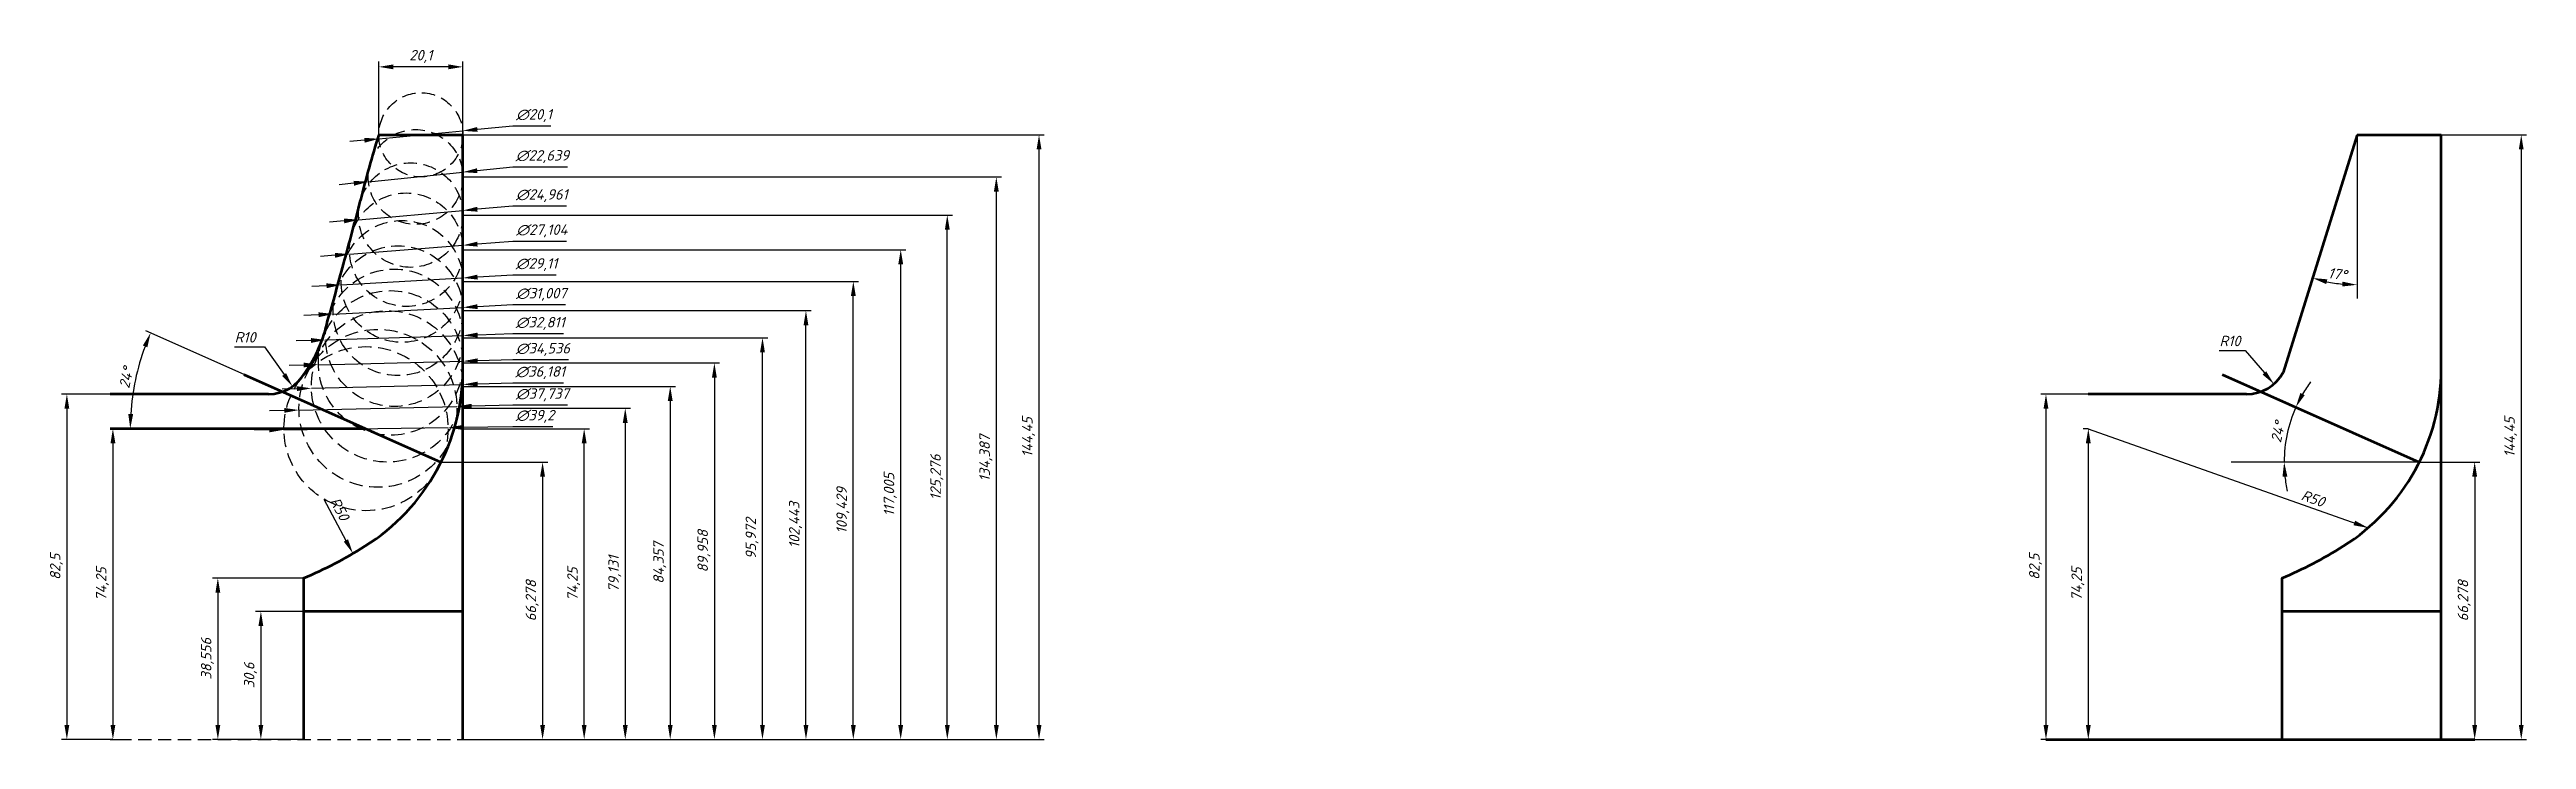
# Model space of a CAD drawing. Header units: millimetres. Extents: x 36 to 1609, y 71 to 252.
# Drawn here: x 1018 to 1609, y 81 to 245 of the extents above; entities that cross this region are included whole.
import ezdxf

# ---------------------------------------------------------------- set-up
doc = ezdxf.new("R2010")
doc.units = ezdxf.units.MM
doc.linetypes.add('невидимая2', pattern=[4.7625, 3.175, -1.5875])
doc.layers.get('0').update_dxf_attribs({"lineweight": 53})
doc.layers.add('АТРИБУТЫ', color=6, linetype='Continuous')
for name, color, linetype, lineweight in [('кр', 10, 'Continuous', 53), ('пунктир', 7, 'невидимая2', 25), ('размеры', 7, 'Continuous', 25)]:
    doc.layers.add(name, color=color, linetype=linetype, lineweight=lineweight)
doc.styles.add('Размер', font='isocpeur.ttf', dxfattribs={"oblique": 15})
doc.dimstyles.new('Две стрелки', dxfattribs={"dimtxt": 2.5, "dimasz": 3.5, "dimexe": 1.25, "dimexo": 0, "dimgap": 1, "dimtad": 1, "dimdec": 3, "dimtxsty": 'Размер', "dimcen": 2.5, "dimadec": 0, "dimazin": 0, "dimtfac": 1, "dimtdec": 3, "dimtmove": 0, "dimatfit": 3, "dimfxl": 1, "dimarcsym": 0})
doc.dimstyles.new('Две стрелки$3', dxfattribs={"dimtxt": 2.5, "dimasz": 3.5, "dimexe": 1.25, "dimexo": 0, "dimgap": 1, "dimtad": 1, "dimtoh": 1, "dimdec": 3, "dimtxsty": 'Размер', "dimcen": 2.5, "dimadec": 0, "dimazin": 0, "dimtfac": 1, "dimtdec": 3, "dimtmove": 0, "dimatfit": 3, "dimfxl": 1, "dimarcsym": 0})
doc.dimstyles.new('Две стрелки$4', dxfattribs={"dimtxt": 2.5, "dimasz": 3.5, "dimexe": 1.25, "dimexo": 0, "dimgap": 1, "dimtad": 1, "dimtoh": 1, "dimdec": 3, "dimtxsty": 'Размер', "dimcen": 2.5, "dimadec": 0, "dimazin": 0, "dimtfac": 1, "dimtdec": 3, "dimtmove": 0, "dimatfit": 3, "dimfxl": 1, "dimarcsym": 0})

msp = doc.modelspace()

# ---------------------------------------------------------------- texts
at = {"layer": 'размеры', "insert": (1558.4727, 138.2024), "char_height": 2.5, "attachment_point": 5, "rotation": 340.631607, "style": 'Размер'}
msp.add_mtext('R50', dxfattribs=at)

# ---------------------------------------------------------------- blocks, each defined once
blk = doc.blocks.new('*D13')
at = {"layer": 'Defpoints', "color": 0, "transparency": 16777216}
for p in [(1568.98, 225.08), (1568.98, 225.08), (1561.85, 189.98), (1568.98, 185.97), (1551.37, 168.28)]:
    blk.add_point(p, dxfattribs=at)
at = {"layer": 'размеры', "color": 0, "lineweight": -2, "transparency": 16777216}
blk.add_arc((1568.98, 225.08), 35.82, 258.36757, 264.40007, dxfattribs=at)
at = {"layer": 'размеры', "color": 0, "transparency": 16777216}
for points in [[(1561.61, 189.43), (1561.9, 190.56), (1558.37, 190.87)], [(1565.52, 190.01), (1565.46, 188.85), (1568.98, 189.26)]]:
    blk.add_solid(points, dxfattribs=at)
at = {"layer": 'размеры', "color": 0, "transparency": 16777216, "insert": (1564.3, 191.84), "char_height": 2.5, "attachment_point": 5, "rotation": 351.97449, "style": 'Размер'}
blk.add_mtext('17°', dxfattribs=at)
blk = doc.blocks.new('*D15')
at = {"layer": 'Defpoints', "color": 0, "transparency": 16777216}
for p in [(1111.38, 146.91), (1116.63, 80.63), (1135.65, 80.63)]:
    blk.add_point(p, dxfattribs=at)
at = {"layer": 'размеры', "color": 0, "lineweight": -2, "transparency": 16777216}
for p, q in [((1111.38, 146.91), (1136.9, 146.91)), ((1135.65, 143.41), (1135.65, 84.13)), ((1116.63, 80.63), (1136.9, 80.63))]:
    blk.add_line(p, q, dxfattribs=at)
at = {"layer": 'размеры', "color": 0, "transparency": 16777216}
for points in [[(1135.06, 143.41), (1136.23, 143.41), (1135.65, 146.91)], [(1135.06, 84.13), (1136.23, 84.13), (1135.65, 80.63)]]:
    blk.add_solid(points, dxfattribs=at)
at = {"layer": 'размеры', "color": 0, "transparency": 16777216, "insert": (1133.15, 113.77), "char_height": 2.5, "attachment_point": 5, "rotation": 90, "style": 'Размер'}
blk.add_mtext('66,278', dxfattribs=at)
blk = doc.blocks.new('*D16')
at = {"layer": 'Defpoints', "color": 0, "transparency": 16777216}
for p in [(1073.87, 154.63), (1113.07, 155.13)]:
    blk.add_point(p, dxfattribs=at)
at = {"layer": 'размеры', "color": 0, "lineweight": -2, "transparency": 16777216}
for p, q in [((1070.37, 154.59), (1066.87, 154.54)), ((1073.87, 154.63), (1113.07, 155.13)), ((1128.58, 155.33), (1116.57, 155.18)), ((1138.12, 155.33), (1128.58, 155.33))]:
    blk.add_line(p, q, dxfattribs=at)
at = {"layer": 'размеры', "color": 0, "transparency": 16777216}
for points in [[(1070.37, 155.17), (1070.38, 154), (1073.87, 154.63)], [(1116.56, 155.76), (1116.58, 154.6), (1113.07, 155.13)]]:
    blk.add_solid(points, dxfattribs=at)
at = {"layer": 'размеры', "color": 0, "transparency": 16777216, "insert": (1133.85, 157.83), "char_height": 2.5, "attachment_point": 5, "style": 'Размер'}
blk.add_mtext('∅39,2', dxfattribs=at)
blk = doc.blocks.new('*D17')
at = {"layer": 'Defpoints', "color": 0, "transparency": 16777216}
for p in [(1115.18, 160.17), (1077.46, 159.33)]:
    blk.add_point(p, dxfattribs=at)
at = {"layer": 'размеры', "color": 0, "lineweight": -2, "transparency": 16777216}
for p, q in [((1077.46, 159.33), (1115.18, 160.17)), ((1128.58, 160.47), (1118.68, 160.25)), ((1141.62, 160.47), (1128.58, 160.47)), ((1073.96, 159.25), (1070.46, 159.17))]:
    blk.add_line(p, q, dxfattribs=at)
at = {"layer": 'размеры', "color": 0, "transparency": 16777216}
for points in [[(1073.94, 159.84), (1073.97, 158.67), (1077.46, 159.33)], [(1118.67, 160.83), (1118.7, 159.66), (1115.18, 160.17)]]:
    blk.add_solid(points, dxfattribs=at)
at = {"layer": 'размеры', "color": 0, "transparency": 16777216, "insert": (1135.6, 162.97), "char_height": 2.5, "attachment_point": 5, "style": 'Размер'}
blk.add_mtext('∅37,737', dxfattribs=at)
blk = doc.blocks.new('*D18')
at = {"layer": 'Defpoints', "color": 0, "transparency": 16777216}
for p in [(1080.45, 164.53), (1116.62, 165.45)]:
    blk.add_point(p, dxfattribs=at)
at = {"layer": 'размеры', "color": 0, "lineweight": -2, "transparency": 16777216}
for p, q in [((1128.58, 165.76), (1120.12, 165.54)), ((1140.62, 165.76), (1128.58, 165.76)), ((1076.96, 164.44), (1073.46, 164.35)), ((1080.45, 164.53), (1116.62, 165.45))]:
    blk.add_line(p, q, dxfattribs=at)
at = {"layer": 'размеры', "color": 0, "transparency": 16777216}
for points in [[(1120.11, 166.12), (1120.14, 164.96), (1116.62, 165.45)], [(1076.94, 165.02), (1076.97, 163.86), (1080.45, 164.53)]]:
    blk.add_solid(points, dxfattribs=at)
at = {"layer": 'размеры', "color": 0, "transparency": 16777216, "insert": (1135.1, 168.26), "char_height": 2.5, "attachment_point": 5, "style": 'Размер'}
blk.add_mtext('∅36,181', dxfattribs=at)
blk = doc.blocks.new('*D19')
at = {"layer": 'Defpoints', "color": 0, "transparency": 16777216}
for p in [(1082.1, 170.17), (1116.62, 171.01)]:
    blk.add_point(p, dxfattribs=at)
at = {"layer": 'размеры', "color": 0, "lineweight": -2, "transparency": 16777216}
for p, q in [((1078.6, 170.09), (1075.1, 170)), ((1082.1, 170.17), (1116.62, 171.01)), ((1128.58, 171.3), (1120.12, 171.1)), ((1141.87, 171.3), (1128.58, 171.3))]:
    blk.add_line(p, q, dxfattribs=at)
at = {"layer": 'размеры', "color": 0, "transparency": 16777216}
for points in [[(1120.11, 171.68), (1120.14, 170.51), (1116.62, 171.01)], [(1078.59, 170.67), (1078.61, 169.5), (1082.1, 170.17)]]:
    blk.add_solid(points, dxfattribs=at)
at = {"layer": 'размеры', "color": 0, "transparency": 16777216, "insert": (1135.72, 173.8), "char_height": 2.5, "attachment_point": 5, "style": 'Размер'}
blk.add_mtext('∅34,536', dxfattribs=at)
blk = doc.blocks.new('*D20')
at = {"layer": 'Defpoints', "color": 0, "transparency": 16777216}
for p in [(1083.83, 176.07), (1116.62, 177.14)]:
    blk.add_point(p, dxfattribs=at)
at = {"layer": 'размеры', "color": 0, "lineweight": -2, "transparency": 16777216}
for p, q in [((1128.58, 177.52), (1120.12, 177.25)), ((1140.62, 177.52), (1128.58, 177.52)), ((1080.33, 175.96), (1076.83, 175.85)), ((1083.83, 176.07), (1116.62, 177.14))]:
    blk.add_line(p, q, dxfattribs=at)
at = {"layer": 'размеры', "color": 0, "transparency": 16777216}
for points in [[(1120.1, 177.83), (1120.14, 176.67), (1116.62, 177.14)], [(1080.31, 176.54), (1080.35, 175.38), (1083.83, 176.07)]]:
    blk.add_solid(points, dxfattribs=at)
at = {"layer": 'размеры', "color": 0, "transparency": 16777216, "insert": (1135.1, 180.02), "char_height": 2.5, "attachment_point": 5, "style": 'Размер'}
blk.add_mtext('∅32,811', dxfattribs=at)
blk = doc.blocks.new('*D21')
at = {"layer": 'Defpoints', "color": 0, "transparency": 16777216}
for p in [(1116.61, 183.85), (1085.64, 182.28)]:
    blk.add_point(p, dxfattribs=at)
at = {"layer": 'размеры', "color": 0, "lineweight": -2, "transparency": 16777216}
for p, q in [((1085.64, 182.28), (1116.61, 183.85)), ((1128.58, 184.46), (1120.11, 184.03)), ((1141.12, 184.46), (1128.58, 184.46)), ((1082.15, 182.1), (1078.65, 181.92))]:
    blk.add_line(p, q, dxfattribs=at)
at = {"layer": 'размеры', "color": 0, "transparency": 16777216}
for points in [[(1120.08, 184.62), (1120.13, 183.45), (1116.61, 183.85)], [(1082.12, 182.68), (1082.18, 181.52), (1085.64, 182.28)]]:
    blk.add_solid(points, dxfattribs=at)
at = {"layer": 'размеры', "color": 0, "transparency": 16777216, "insert": (1135.35, 186.96), "char_height": 2.5, "attachment_point": 5, "style": 'Размер'}
blk.add_mtext('∅31,007', dxfattribs=at)
blk = doc.blocks.new('*D22')
at = {"layer": 'Defpoints', "color": 0, "transparency": 16777216}
for p in [(1116.61, 190.89), (1087.54, 189.23)]:
    blk.add_point(p, dxfattribs=at)
at = {"layer": 'размеры', "color": 0, "lineweight": -2, "transparency": 16777216}
for p, q in [((1087.54, 189.23), (1116.61, 190.89)), ((1128.58, 191.58), (1120.1, 191.09)), ((1138.87, 191.58), (1128.58, 191.58)), ((1084.05, 189.03), (1080.56, 188.83))]:
    blk.add_line(p, q, dxfattribs=at)
at = {"layer": 'размеры', "color": 0, "transparency": 16777216}
for points in [[(1084.02, 189.61), (1084.08, 188.45), (1087.54, 189.23)], [(1120.07, 191.68), (1120.13, 190.51), (1116.61, 190.89)]]:
    blk.add_solid(points, dxfattribs=at)
at = {"layer": 'размеры', "color": 0, "transparency": 16777216, "insert": (1134.22, 194.08), "char_height": 2.5, "attachment_point": 5, "style": 'Размер'}
blk.add_mtext('∅29,11', dxfattribs=at)
blk = doc.blocks.new('*D23')
at = {"layer": 'Defpoints', "color": 0, "transparency": 16777216}
for p in [(1089.57, 196.58), (1116.59, 198.7)]:
    blk.add_point(p, dxfattribs=at)
at = {"layer": 'размеры', "color": 0, "lineweight": -2, "transparency": 16777216}
for p, q in [((1086.08, 196.3), (1082.59, 196.03)), ((1089.57, 196.58), (1116.59, 198.7)), ((1128.58, 199.64), (1120.08, 198.97)), ((1141.37, 199.64), (1128.58, 199.64))]:
    blk.add_line(p, q, dxfattribs=at)
at = {"layer": 'размеры', "color": 0, "transparency": 16777216}
for points in [[(1086.03, 196.88), (1086.12, 195.72), (1089.57, 196.58)], [(1120.03, 199.56), (1120.12, 198.39), (1116.59, 198.7)]]:
    blk.add_solid(points, dxfattribs=at)
at = {"layer": 'размеры', "color": 0, "transparency": 16777216, "insert": (1135.47, 202.14), "char_height": 2.5, "attachment_point": 5, "style": 'Размер'}
blk.add_mtext('∅27,104', dxfattribs=at)
blk = doc.blocks.new('*D24')
at = {"layer": 'Defpoints', "color": 0, "transparency": 16777216}
for p in [(1091.72, 204.81), (1116.58, 207)]:
    blk.add_point(p, dxfattribs=at)
at = {"layer": 'размеры', "color": 0, "lineweight": -2, "transparency": 16777216}
for p, q in [((1128.58, 208.06), (1120.07, 207.31)), ((1141.37, 208.06), (1128.58, 208.06)), ((1088.23, 204.51), (1084.74, 204.2)), ((1091.72, 204.81), (1116.58, 207))]:
    blk.add_line(p, q, dxfattribs=at)
at = {"layer": 'размеры', "color": 0, "transparency": 16777216}
for points in [[(1120.02, 207.89), (1120.12, 206.73), (1116.58, 207)], [(1088.18, 205.09), (1088.28, 203.93), (1091.72, 204.81)]]:
    blk.add_solid(points, dxfattribs=at)
at = {"layer": 'размеры', "color": 0, "transparency": 16777216, "insert": (1135.47, 210.56), "char_height": 2.5, "attachment_point": 5, "style": 'Размер'}
blk.add_mtext('∅24,961', dxfattribs=at)
blk = doc.blocks.new('*D25')
at = {"layer": 'Defpoints', "color": 0, "transparency": 16777216}
for p in [(1094.05, 213.87), (1116.57, 216.17)]:
    blk.add_point(p, dxfattribs=at)
at = {"layer": 'размеры', "color": 0, "lineweight": -2, "transparency": 16777216}
for p, q in [((1090.57, 213.52), (1087.09, 213.16)), ((1094.05, 213.87), (1116.57, 216.17)), ((1128.58, 217.39), (1120.05, 216.52)), ((1141.62, 217.39), (1128.58, 217.39))]:
    blk.add_line(p, q, dxfattribs=at)
at = {"layer": 'размеры', "color": 0, "transparency": 16777216}
for points in [[(1090.51, 214.1), (1090.63, 212.93), (1094.05, 213.87)], [(1119.99, 217.1), (1120.11, 215.94), (1116.57, 216.17)]]:
    blk.add_solid(points, dxfattribs=at)
at = {"layer": 'размеры', "color": 0, "transparency": 16777216, "insert": (1135.6, 219.89), "char_height": 2.5, "attachment_point": 5, "style": 'Размер'}
blk.add_mtext('∅22,639', dxfattribs=at)
blk = doc.blocks.new('*D26')
at = {"layer": 'Defpoints', "color": 0, "transparency": 16777216}
for p in [(1116.58, 226.04), (1096.58, 224.13)]:
    blk.add_point(p, dxfattribs=at)
at = {"layer": 'размеры', "color": 0, "lineweight": -2, "transparency": 16777216}
for p, q in [((1096.58, 224.13), (1116.58, 226.04)), ((1128.58, 227.19), (1120.07, 226.37)), ((1137.62, 227.19), (1128.58, 227.19)), ((1093.09, 223.79), (1089.61, 223.46))]:
    blk.add_line(p, q, dxfattribs=at)
at = {"layer": 'размеры', "color": 0, "transparency": 16777216}
for points in [[(1120.01, 226.95), (1120.12, 225.79), (1116.58, 226.04)], [(1093.04, 224.37), (1093.15, 223.21), (1096.58, 224.13)]]:
    blk.add_solid(points, dxfattribs=at)
at = {"layer": 'размеры', "color": 0, "transparency": 16777216, "insert": (1133.6, 229.69), "char_height": 2.5, "attachment_point": 5, "style": 'Размер'}
blk.add_mtext('∅20,1', dxfattribs=at)
blk = doc.blocks.new('*D27')
at = {"layer": 'Defpoints', "color": 0, "transparency": 16777216}
for p in [(1039.35, 170.4), (1064.34, 167.85), (1032.35, 154.88), (1093.47, 154.88), (1111.38, 146.91)]:
    blk.add_point(p, dxfattribs=at)
at = {"layer": 'размеры', "color": 0, "lineweight": -2, "transparency": 16777216}
blk.add_line((1064.34, 167.85), (1040.9, 178.29), dxfattribs=at)
blk.add_arc((1093.47, 154.88), 56.3, 159.56248, 176.43752, dxfattribs=at)
at = {"layer": 'размеры', "color": 0, "transparency": 16777216}
for points in [[(1040.18, 174.76), (1041.26, 174.32), (1042.04, 177.78)], [(1037.86, 158.36), (1036.7, 158.4), (1037.17, 154.88)]]:
    blk.add_solid(points, dxfattribs=at)
at = {"layer": 'размеры', "color": 0, "transparency": 16777216, "insert": (1036.2, 167.06), "char_height": 2.5, "attachment_point": 5, "rotation": 78, "style": 'Размер'}
blk.add_mtext('24°', dxfattribs=at)
blk = doc.blocks.new('*D28')
at = {"layer": 'Defpoints', "color": 0, "transparency": 16777216}
for p in [(1070.17, 173.13), (1075.92, 164.96)]:
    blk.add_point(p, dxfattribs=at)
at = {"layer": 'размеры', "color": 0, "lineweight": -2, "transparency": 16777216}
for p, q in [((1062.03, 174.46), (1069.23, 174.46)), ((1069.23, 174.46), (1073.91, 167.82))]:
    blk.add_line(p, q, dxfattribs=at)
at = {"layer": 'размеры', "color": 0, "transparency": 16777216}
blk.add_solid([(1074.39, 168.15), (1073.43, 167.48), (1075.92, 164.96)], dxfattribs=at)
at = {"layer": 'размеры', "color": 0, "transparency": 16777216, "insert": (1064.62, 176.71), "char_height": 2.5, "attachment_point": 5, "style": 'Размер'}
blk.add_mtext('R10', dxfattribs=at)
blk = doc.blocks.new('*D29')
at = {"layer": 'Defpoints', "color": 0, "transparency": 16777216}
for p in [(1078.55, 111.23), (1068.37, 80.63), (1078.55, 80.63)]:
    blk.add_point(p, dxfattribs=at)
at = {"layer": 'размеры', "color": 0, "lineweight": -2, "transparency": 16777216}
for p, q in [((1078.55, 111.23), (1067.12, 111.23)), ((1068.37, 107.73), (1068.37, 84.13)), ((1078.55, 80.63), (1067.12, 80.63))]:
    blk.add_line(p, q, dxfattribs=at)
at = {"layer": 'размеры', "color": 0, "transparency": 16777216}
for points in [[(1067.79, 107.73), (1068.95, 107.73), (1068.37, 111.23)], [(1067.79, 84.13), (1068.95, 84.13), (1068.37, 80.63)]]:
    blk.add_solid(points, dxfattribs=at)
at = {"layer": 'размеры', "color": 0, "transparency": 16777216, "insert": (1065.87, 95.93), "char_height": 2.5, "attachment_point": 5, "rotation": 90, "style": 'Размер'}
blk.add_mtext('30,6', dxfattribs=at)
blk = doc.blocks.new('*D30')
at = {"layer": 'Defpoints', "color": 0, "transparency": 16777216}
for p in [(1078.55, 119.19), (1058.09, 80.63), (1067.12, 80.63)]:
    blk.add_point(p, dxfattribs=at)
at = {"layer": 'размеры', "color": 0, "lineweight": -2, "transparency": 16777216}
for p, q in [((1078.55, 119.19), (1056.84, 119.19)), ((1058.09, 115.69), (1058.09, 84.13)), ((1067.12, 80.63), (1056.84, 80.63))]:
    blk.add_line(p, q, dxfattribs=at)
at = {"layer": 'размеры', "color": 0, "transparency": 16777216}
for points in [[(1057.51, 115.69), (1058.68, 115.69), (1058.09, 119.19)], [(1057.51, 84.13), (1058.68, 84.13), (1058.09, 80.63)]]:
    blk.add_solid(points, dxfattribs=at)
at = {"layer": 'размеры', "color": 0, "transparency": 16777216, "insert": (1055.59, 99.91), "char_height": 2.5, "attachment_point": 5, "rotation": 90, "style": 'Размер'}
blk.add_mtext('38,556', dxfattribs=at)
blk = doc.blocks.new('*D31')
at = {"layer": 'Defpoints', "color": 0, "transparency": 16777216}
for p in [(1032.35, 154.88), (1032.35, 80.63), (1033.03, 80.63)]:
    blk.add_point(p, dxfattribs=at)
at = {"layer": 'размеры', "color": 0, "lineweight": -2, "transparency": 16777216}
for p, q in [((1032.35, 154.88), (1034.28, 154.88)), ((1033.03, 151.38), (1033.03, 84.13)), ((1032.35, 80.63), (1034.28, 80.63))]:
    blk.add_line(p, q, dxfattribs=at)
at = {"layer": 'размеры', "color": 0, "transparency": 16777216}
for points in [[(1032.45, 151.38), (1033.62, 151.38), (1033.03, 154.88)], [(1032.45, 84.13), (1033.62, 84.13), (1033.03, 80.63)]]:
    blk.add_solid(points, dxfattribs=at)
at = {"layer": 'размеры', "color": 0, "transparency": 16777216, "insert": (1030.53, 117.76), "char_height": 2.5, "attachment_point": 5, "rotation": 90, "style": 'Размер'}
blk.add_mtext('74,25', dxfattribs=at)
blk = doc.blocks.new('*D32')
at = {"layer": 'Defpoints', "color": 0, "transparency": 16777216}
for p in [(1032.35, 163.13), (1022.04, 80.63), (1033.03, 80.63)]:
    blk.add_point(p, dxfattribs=at)
at = {"layer": 'размеры', "color": 0, "lineweight": -2, "transparency": 16777216}
for p, q in [((1032.35, 163.13), (1020.79, 163.13)), ((1022.04, 159.63), (1022.04, 84.13)), ((1033.03, 80.63), (1020.79, 80.63))]:
    blk.add_line(p, q, dxfattribs=at)
at = {"layer": 'размеры', "color": 0, "transparency": 16777216}
for points in [[(1021.45, 159.63), (1022.62, 159.63), (1022.04, 163.13)], [(1021.45, 84.13), (1022.62, 84.13), (1022.04, 80.63)]]:
    blk.add_solid(points, dxfattribs=at)
at = {"layer": 'размеры', "color": 0, "transparency": 16777216, "insert": (1019.54, 121.88), "char_height": 2.5, "attachment_point": 5, "rotation": 90, "style": 'Размер'}
blk.add_mtext('82,5', dxfattribs=at)
blk = doc.blocks.new('*D33')
at = {"layer": 'Defpoints', "color": 0, "transparency": 16777216}
for p in [(1096.53, 241.32), (1096.53, 225.08), (1116.63, 225.08)]:
    blk.add_point(p, dxfattribs=at)
at = {"layer": 'размеры', "color": 0, "lineweight": -2, "transparency": 16777216}
for p, q in [((1096.53, 225.08), (1096.53, 242.57)), ((1116.63, 225.08), (1116.63, 242.57)), ((1113.13, 241.32), (1100.03, 241.32))]:
    blk.add_line(p, q, dxfattribs=at)
at = {"layer": 'размеры', "color": 0, "transparency": 16777216}
for points in [[(1100.03, 241.91), (1100.03, 240.74), (1096.53, 241.32)], [(1113.13, 241.91), (1113.13, 240.74), (1116.63, 241.32)]]:
    blk.add_solid(points, dxfattribs=at)
at = {"layer": 'размеры', "color": 0, "transparency": 16777216, "insert": (1106.58, 243.82), "char_height": 2.5, "attachment_point": 5, "style": 'Размер'}
blk.add_mtext('20,1', dxfattribs=at)
blk = doc.blocks.new('*D34')
at = {"layer": 'Defpoints', "color": 0, "transparency": 16777216}
for p in [(1116.63, 154.88), (1145.58, 154.88), (1136.9, 80.63)]:
    blk.add_point(p, dxfattribs=at)
at = {"layer": 'размеры', "color": 0, "lineweight": -2, "transparency": 16777216}
for p, q in [((1116.63, 154.88), (1146.83, 154.88)), ((1145.58, 84.13), (1145.58, 151.38)), ((1136.9, 80.63), (1146.83, 80.63))]:
    blk.add_line(p, q, dxfattribs=at)
at = {"layer": 'размеры', "color": 0, "transparency": 16777216}
for points in [[(1145, 151.38), (1146.16, 151.38), (1145.58, 154.88)], [(1145, 84.13), (1146.16, 84.13), (1145.58, 80.63)]]:
    blk.add_solid(points, dxfattribs=at)
at = {"layer": 'размеры', "color": 0, "transparency": 16777216, "insert": (1143.08, 117.76), "char_height": 2.5, "attachment_point": 5, "rotation": 90, "style": 'Размер'}
blk.add_mtext('74,25', dxfattribs=at)
blk = doc.blocks.new('*D35')
at = {"layer": 'Defpoints', "color": 0, "transparency": 16777216}
for p in [(1116.63, 159.76), (1146.83, 80.63), (1155.39, 80.63)]:
    blk.add_point(p, dxfattribs=at)
at = {"layer": 'размеры', "color": 0, "lineweight": -2, "transparency": 16777216}
for p, q in [((1116.63, 159.76), (1156.64, 159.76)), ((1155.39, 156.26), (1155.39, 84.13)), ((1146.83, 80.63), (1156.64, 80.63))]:
    blk.add_line(p, q, dxfattribs=at)
at = {"layer": 'размеры', "color": 0, "transparency": 16777216}
for points in [[(1154.81, 156.26), (1155.97, 156.26), (1155.39, 159.76)], [(1154.81, 84.13), (1155.97, 84.13), (1155.39, 80.63)]]:
    blk.add_solid(points, dxfattribs=at)
at = {"layer": 'размеры', "color": 0, "transparency": 16777216, "insert": (1152.89, 120.2), "char_height": 2.5, "attachment_point": 5, "rotation": 90, "style": 'Размер'}
blk.add_mtext('79,131', dxfattribs=at)
blk = doc.blocks.new('*D36')
at = {"layer": 'Defpoints', "color": 0, "transparency": 16777216}
for p in [(1116.63, 164.99), (1156.64, 80.63), (1166.13, 80.63)]:
    blk.add_point(p, dxfattribs=at)
at = {"layer": 'размеры', "color": 0, "lineweight": -2, "transparency": 16777216}
for p, q in [((1116.63, 164.99), (1167.38, 164.99)), ((1166.13, 161.49), (1166.13, 84.13)), ((1156.64, 80.63), (1167.38, 80.63))]:
    blk.add_line(p, q, dxfattribs=at)
at = {"layer": 'размеры', "color": 0, "transparency": 16777216}
for points in [[(1165.55, 161.49), (1166.71, 161.49), (1166.13, 164.99)], [(1165.55, 84.13), (1166.71, 84.13), (1166.13, 80.63)]]:
    blk.add_solid(points, dxfattribs=at)
at = {"layer": 'размеры', "color": 0, "transparency": 16777216, "insert": (1163.63, 122.81), "char_height": 2.5, "attachment_point": 5, "rotation": 90, "style": 'Размер'}
blk.add_mtext('84,357', dxfattribs=at)
blk = doc.blocks.new('*D37')
at = {"layer": 'Defpoints', "color": 0, "transparency": 16777216}
for p in [(1116.63, 170.59), (1167.38, 80.63), (1176.68, 80.63)]:
    blk.add_point(p, dxfattribs=at)
at = {"layer": 'размеры', "color": 0, "lineweight": -2, "transparency": 16777216}
for p, q in [((1116.63, 170.59), (1177.93, 170.59)), ((1176.68, 167.09), (1176.68, 84.13)), ((1167.38, 80.63), (1177.93, 80.63))]:
    blk.add_line(p, q, dxfattribs=at)
at = {"layer": 'размеры', "color": 0, "transparency": 16777216}
for points in [[(1176.1, 167.09), (1177.26, 167.09), (1176.68, 170.59)], [(1176.1, 84.13), (1177.26, 84.13), (1176.68, 80.63)]]:
    blk.add_solid(points, dxfattribs=at)
at = {"layer": 'размеры', "color": 0, "transparency": 16777216, "insert": (1174.18, 125.61), "char_height": 2.5, "attachment_point": 5, "rotation": 90, "style": 'Размер'}
blk.add_mtext('89,958', dxfattribs=at)
blk = doc.blocks.new('*D38')
at = {"layer": 'Defpoints', "color": 0, "transparency": 16777216}
for p in [(1116.63, 176.6), (1188.17, 176.6), (1177.93, 80.63)]:
    blk.add_point(p, dxfattribs=at)
at = {"layer": 'размеры', "color": 0, "lineweight": -2, "transparency": 16777216}
for p, q in [((1116.63, 176.6), (1189.42, 176.6)), ((1188.17, 84.13), (1188.17, 173.1)), ((1177.93, 80.63), (1189.42, 80.63))]:
    blk.add_line(p, q, dxfattribs=at)
at = {"layer": 'размеры', "color": 0, "transparency": 16777216}
for points in [[(1187.58, 173.1), (1188.75, 173.1), (1188.17, 176.6)], [(1187.58, 84.13), (1188.75, 84.13), (1188.17, 80.63)]]:
    blk.add_solid(points, dxfattribs=at)
at = {"layer": 'размеры', "color": 0, "transparency": 16777216, "insert": (1185.67, 128.62), "char_height": 2.5, "attachment_point": 5, "rotation": 90, "style": 'Размер'}
blk.add_mtext('95,972', dxfattribs=at)
blk = doc.blocks.new('*D39')
at = {"layer": 'Defpoints', "color": 0, "transparency": 16777216}
for p in [(1116.63, 183.08), (1198.55, 183.08), (1189.42, 80.63)]:
    blk.add_point(p, dxfattribs=at)
at = {"layer": 'размеры', "color": 0, "lineweight": -2, "transparency": 16777216}
for p, q in [((1116.63, 183.08), (1199.8, 183.08)), ((1198.55, 84.13), (1198.55, 179.58)), ((1189.42, 80.63), (1199.8, 80.63))]:
    blk.add_line(p, q, dxfattribs=at)
at = {"layer": 'размеры', "color": 0, "transparency": 16777216}
for points in [[(1197.97, 179.58), (1199.13, 179.58), (1198.55, 183.08)], [(1197.97, 84.13), (1199.13, 84.13), (1198.55, 80.63)]]:
    blk.add_solid(points, dxfattribs=at)
at = {"layer": 'размеры', "color": 0, "transparency": 16777216, "insert": (1196.05, 131.85), "char_height": 2.5, "attachment_point": 5, "rotation": 90, "style": 'Размер'}
blk.add_mtext('102,443', dxfattribs=at)
blk = doc.blocks.new('*D40')
at = {"layer": 'Defpoints', "color": 0, "transparency": 16777216}
for p in [(1116.63, 190.06), (1209.86, 190.06), (1199.8, 80.63)]:
    blk.add_point(p, dxfattribs=at)
at = {"layer": 'размеры', "color": 0, "lineweight": -2, "transparency": 16777216}
for p, q in [((1116.63, 190.06), (1211.11, 190.06)), ((1209.86, 84.13), (1209.86, 186.56)), ((1199.8, 80.63), (1211.11, 80.63))]:
    blk.add_line(p, q, dxfattribs=at)
at = {"layer": 'размеры', "color": 0, "transparency": 16777216}
for points in [[(1209.28, 186.56), (1210.45, 186.56), (1209.86, 190.06)], [(1209.28, 84.13), (1210.45, 84.13), (1209.86, 80.63)]]:
    blk.add_solid(points, dxfattribs=at)
at = {"layer": 'размеры', "color": 0, "transparency": 16777216, "insert": (1207.36, 135.35), "char_height": 2.5, "attachment_point": 5, "rotation": 90, "style": 'Размер'}
blk.add_mtext('109,429', dxfattribs=at)
blk = doc.blocks.new('*D41')
at = {"layer": 'Defpoints', "color": 0, "transparency": 16777216}
for p in [(1116.63, 197.64), (1221.18, 197.64), (1211.11, 80.63)]:
    blk.add_point(p, dxfattribs=at)
at = {"layer": 'размеры', "color": 0, "lineweight": -2, "transparency": 16777216}
for p, q in [((1116.63, 197.64), (1222.43, 197.64)), ((1221.18, 84.13), (1221.18, 194.14)), ((1211.11, 80.63), (1222.43, 80.63))]:
    blk.add_line(p, q, dxfattribs=at)
at = {"layer": 'размеры', "color": 0, "transparency": 16777216}
for points in [[(1220.59, 194.14), (1221.76, 194.14), (1221.18, 197.64)], [(1220.59, 84.13), (1221.76, 84.13), (1221.18, 80.63)]]:
    blk.add_solid(points, dxfattribs=at)
at = {"layer": 'размеры', "color": 0, "transparency": 16777216, "insert": (1218.68, 139.14), "char_height": 2.5, "attachment_point": 5, "rotation": 90, "style": 'Размер'}
blk.add_mtext('117,005', dxfattribs=at)
blk = doc.blocks.new('*D42')
at = {"layer": 'Defpoints', "color": 0, "transparency": 16777216}
for p in [(1116.63, 205.91), (1232.3, 205.91), (1222.43, 80.63)]:
    blk.add_point(p, dxfattribs=at)
at = {"layer": 'размеры', "color": 0, "lineweight": -2, "transparency": 16777216}
for p, q in [((1116.63, 205.91), (1233.55, 205.91)), ((1232.3, 84.13), (1232.3, 202.41)), ((1222.43, 80.63), (1233.55, 80.63))]:
    blk.add_line(p, q, dxfattribs=at)
at = {"layer": 'размеры', "color": 0, "transparency": 16777216}
for points in [[(1231.72, 202.41), (1232.89, 202.41), (1232.3, 205.91)], [(1231.72, 84.13), (1232.89, 84.13), (1232.3, 80.63)]]:
    blk.add_solid(points, dxfattribs=at)
at = {"layer": 'размеры', "color": 0, "transparency": 16777216, "insert": (1229.8, 143.27), "char_height": 2.5, "attachment_point": 5, "rotation": 90, "style": 'Размер'}
blk.add_mtext('125,276', dxfattribs=at)
blk = doc.blocks.new('*D43')
at = {"layer": 'Defpoints', "color": 0, "transparency": 16777216}
for p in [(1116.63, 215.02), (1244.02, 215.02), (1233.55, 80.63)]:
    blk.add_point(p, dxfattribs=at)
at = {"layer": 'размеры', "color": 0, "lineweight": -2, "transparency": 16777216}
for p, q in [((1116.63, 215.02), (1245.27, 215.02)), ((1244.02, 84.13), (1244.02, 211.52)), ((1233.55, 80.63), (1245.27, 80.63))]:
    blk.add_line(p, q, dxfattribs=at)
at = {"layer": 'размеры', "color": 0, "transparency": 16777216}
for points in [[(1243.44, 211.52), (1244.6, 211.52), (1244.02, 215.02)], [(1243.44, 84.13), (1244.6, 84.13), (1244.02, 80.63)]]:
    blk.add_solid(points, dxfattribs=at)
at = {"layer": 'размеры', "color": 0, "transparency": 16777216, "insert": (1241.52, 147.83), "char_height": 2.5, "attachment_point": 5, "rotation": 90, "style": 'Размер'}
blk.add_mtext('134,387', dxfattribs=at)
blk = doc.blocks.new('*D44')
at = {"layer": 'Defpoints', "color": 0, "transparency": 16777216}
for p in [(1116.63, 225.08), (1254.21, 225.08), (1245.27, 80.63)]:
    blk.add_point(p, dxfattribs=at)
at = {"layer": 'размеры', "color": 0, "lineweight": -2, "transparency": 16777216}
for p, q in [((1116.63, 225.08), (1255.46, 225.08)), ((1254.21, 84.13), (1254.21, 221.58)), ((1245.27, 80.63), (1255.46, 80.63))]:
    blk.add_line(p, q, dxfattribs=at)
at = {"layer": 'размеры', "color": 0, "transparency": 16777216}
for points in [[(1253.63, 221.58), (1254.8, 221.58), (1254.21, 225.08)], [(1253.63, 84.13), (1254.8, 84.13), (1254.21, 80.63)]]:
    blk.add_solid(points, dxfattribs=at)
at = {"layer": 'размеры', "color": 0, "transparency": 16777216, "insert": (1251.71, 152.86), "char_height": 2.5, "attachment_point": 5, "rotation": 90, "style": 'Размер'}
blk.add_mtext('144,45', dxfattribs=at)
blk = doc.blocks.new('*D45')
at = {"layer": 'Defpoints', "color": 0, "transparency": 16777216}
for p in [(1066.63, 169.13), (1090.33, 125.11)]:
    blk.add_point(p, dxfattribs=at)
at = {"layer": 'размеры', "color": 0, "lineweight": -2, "transparency": 16777216}
blk.add_line((1083.38, 138.03), (1088.67, 128.19), dxfattribs=at)
blk.add_arc((1066.63, 169.13), 50, 296.86714, 302.14287, dxfattribs=at)
at = {"layer": 'размеры', "color": 0, "transparency": 16777216}
blk.add_solid([(1089.19, 128.47), (1088.16, 127.91), (1090.33, 125.11)], dxfattribs=at)
at = {"layer": 'размеры', "color": 0, "transparency": 16777216, "insert": (1087.18, 135.72), "char_height": 2.5, "attachment_point": 5, "rotation": 298.29953, "style": 'Размер'}
blk.add_mtext('R50', dxfattribs=at)
blk = doc.blocks.new('*D46')
at = {"layer": 'Defpoints', "color": 0, "transparency": 16777216}
for p in [(1504.81, 154.88), (1504.81, 80.63), (1504.81, 80.63)]:
    blk.add_point(p, dxfattribs=at)
at = {"layer": 'размеры', "color": 0, "lineweight": -2, "transparency": 16777216}
for p, q in [((1504.81, 154.88), (1503.56, 154.88)), ((1504.81, 151.38), (1504.81, 84.13)), ((1504.81, 80.63), (1503.56, 80.63))]:
    blk.add_line(p, q, dxfattribs=at)
at = {"layer": 'размеры', "color": 0, "transparency": 16777216}
for points in [[(1504.22, 151.38), (1505.39, 151.38), (1504.81, 154.88)], [(1504.22, 84.13), (1505.39, 84.13), (1504.81, 80.63)]]:
    blk.add_solid(points, dxfattribs=at)
at = {"layer": 'размеры', "color": 0, "transparency": 16777216, "insert": (1502.31, 117.76), "char_height": 2.5, "attachment_point": 5, "rotation": 90, "style": 'Размер'}
blk.add_mtext('74,25', dxfattribs=at)
blk = doc.blocks.new('*D47')
at = {"layer": 'Defpoints', "color": 0, "transparency": 16777216}
for p in [(1504.81, 163.13), (1494.7, 80.63), (1504.81, 80.63)]:
    blk.add_point(p, dxfattribs=at)
at = {"layer": 'размеры', "color": 0, "lineweight": -2, "transparency": 16777216}
for p, q in [((1504.81, 163.13), (1493.45, 163.13)), ((1494.7, 159.63), (1494.7, 84.13)), ((1504.81, 80.63), (1493.45, 80.63))]:
    blk.add_line(p, q, dxfattribs=at)
at = {"layer": 'размеры', "color": 0, "transparency": 16777216}
for points in [[(1494.11, 159.63), (1495.28, 159.63), (1494.7, 163.13)], [(1494.11, 84.13), (1495.28, 84.13), (1494.7, 80.63)]]:
    blk.add_solid(points, dxfattribs=at)
at = {"layer": 'размеры', "color": 0, "transparency": 16777216, "insert": (1492.2, 121.88), "char_height": 2.5, "attachment_point": 5, "rotation": 90, "style": 'Размер'}
blk.add_mtext('82,5', dxfattribs=at)
blk = doc.blocks.new('*D48')
at = {"layer": 'Defpoints', "color": 0, "transparency": 16777216}
for p in [(1583.83, 146.91), (1589.08, 80.63), (1597.08, 80.63)]:
    blk.add_point(p, dxfattribs=at)
at = {"layer": 'размеры', "color": 0, "lineweight": -2, "transparency": 16777216}
for p, q in [((1583.83, 146.91), (1598.33, 146.91)), ((1597.08, 143.41), (1597.08, 84.13)), ((1589.08, 80.63), (1598.33, 80.63))]:
    blk.add_line(p, q, dxfattribs=at)
at = {"layer": 'размеры', "color": 0, "transparency": 16777216}
for points in [[(1596.5, 143.41), (1597.67, 143.41), (1597.08, 146.91)], [(1596.5, 84.13), (1597.67, 84.13), (1597.08, 80.63)]]:
    blk.add_solid(points, dxfattribs=at)
at = {"layer": 'размеры', "color": 0, "transparency": 16777216, "insert": (1594.58, 113.77), "char_height": 2.5, "attachment_point": 5, "rotation": 90, "style": 'Размер'}
blk.add_mtext('66,278', dxfattribs=at)
blk = doc.blocks.new('*D49')
at = {"layer": 'Defpoints', "color": 0, "transparency": 16777216}
for p in [(1589.08, 225.08), (1598.33, 80.63), (1608.2, 80.63)]:
    blk.add_point(p, dxfattribs=at)
at = {"layer": 'размеры', "color": 0, "lineweight": -2, "transparency": 16777216}
for p, q in [((1589.08, 225.08), (1609.45, 225.08)), ((1608.2, 221.58), (1608.2, 84.13)), ((1598.33, 80.63), (1609.45, 80.63))]:
    blk.add_line(p, q, dxfattribs=at)
at = {"layer": 'размеры', "color": 0, "transparency": 16777216}
for points in [[(1607.62, 221.58), (1608.78, 221.58), (1608.2, 225.08)], [(1607.62, 84.13), (1608.78, 84.13), (1608.2, 80.63)]]:
    blk.add_solid(points, dxfattribs=at)
at = {"layer": 'размеры', "color": 0, "transparency": 16777216, "insert": (1605.7, 152.86), "char_height": 2.5, "attachment_point": 5, "rotation": 90, "style": 'Размер'}
blk.add_mtext('144,45', dxfattribs=at)
blk = doc.blocks.new('*D50')
at = {"layer": 'Defpoints', "color": 0, "transparency": 16777216}
for p in [(1542.62, 173.13), (1549.14, 165.55)]:
    blk.add_point(p, dxfattribs=at)
at = {"layer": 'размеры', "color": 0, "lineweight": -2, "transparency": 16777216}
for p, q in [((1536.07, 173.58), (1542.24, 173.58)), ((1542.24, 173.58), (1546.86, 168.2))]:
    blk.add_line(p, q, dxfattribs=at)
at = {"layer": 'размеры', "color": 0, "transparency": 16777216}
blk.add_solid([(1547.3, 168.58), (1546.41, 167.82), (1549.14, 165.55)], dxfattribs=at)
at = {"layer": 'размеры', "color": 0, "transparency": 16777216, "insert": (1538.65, 175.83), "char_height": 2.5, "attachment_point": 5, "style": 'Размер'}
blk.add_mtext('R10', dxfattribs=at)
blk = doc.blocks.new('*D51')
at = {"layer": 'Defpoints', "color": 0, "transparency": 16777216}
for p in [(1536.79, 167.85), (1552.83, 155.8), (1538.94, 146.91), (1583.83, 146.91), (1583.83, 146.91)]:
    blk.add_point(p, dxfattribs=at)
at = {"layer": 'размеры', "color": 0, "lineweight": -2, "transparency": 16777216}
for start, end in [(143.55865, 149.77933), (156, 180), (186.22067, 192.44135)]:
    blk.add_arc((1583.83, 146.91), 32.25, start, end, dxfattribs=at)
at = {"layer": 'размеры', "color": 0, "transparency": 16777216}
for points in [[(1556.48, 162.88), (1555.44, 163.41), (1554.37, 160.03)], [(1551.18, 143.38), (1552.35, 143.45), (1551.58, 146.91)]]:
    blk.add_solid(points, dxfattribs=at)
at = {"layer": 'размеры', "color": 0, "transparency": 16777216, "insert": (1550.08, 154.08), "char_height": 2.5, "attachment_point": 5, "rotation": 78, "style": 'Размер'}
blk.add_mtext('24°', dxfattribs=at)

# ---------------------------------------------------------------- dimensions: what is measured, and where the dimension line sits
at = {"layer": 'размеры'}
dim = msp.add_linear_dim(base=(1096.5298, 241.3239), p1=(1116.6298, 225.0828), p2=(1096.5298, 225.0828), dimstyle='Две стрелки', dxfattribs=at)
dim.commit()
dim.dimension.update_dxf_attribs({"geometry": '*D33', "text_midpoint": (1106.5798, 243.8239)})
for p1, p2, picture, middle in [((1096.5756, 224.1252), (1116.5841, 226.0405), '*D26', (1128.5771, 227.1885)), ((1094.0493, 213.8705), (1116.5713, 216.1692), '*D25', (1128.5771, 217.3945)), ((1091.7169, 204.8142), (1116.5817, 207.0035), '*D24', (1128.5771, 208.0596)), ((1089.5675, 196.5755), (1116.5881, 198.7002), '*D23', (1128.5771, 199.6429)), ((1087.5436, 189.2302), (1116.6061, 190.8935), '*D22', (1128.5771, 191.5787)), ((1085.6429, 182.2771), (1116.6098, 183.8546), '*D21', (1128.5771, 184.4642)), ((1083.8275, 176.0732), (1116.6212, 177.1365), '*D20', (1128.5771, 177.5241)), ((1082.099, 170.1706), (1116.6247, 171.0111), '*D19', (1128.5771, 171.3021)), ((1080.4547, 164.529), (1116.624, 165.4507), '*D18', (1128.5771, 165.7553)), ((1077.4552, 159.3298), (1115.1829, 160.168), '*D17', (1128.5771, 160.4656)), ((1073.8727, 154.6309), (1113.0695, 155.1348), '*D16', (1128.5771, 155.3341))]:
    dim = msp.add_diameter_dim_2p(p1=p1, p2=p2, dimstyle='Две стрелки$3', dxfattribs=at)
    dim.commit()
    dim.dimension.update_dxf_attribs({"geometry": picture, "text_midpoint": middle, "dimtype": 163})
dim = msp.add_linear_dim(base=(1254.2127, 225.0828), p1=(1245.2696, 80.6328), p2=(1116.6298, 225.0828), angle=90, dimstyle='Две стрелки', dxfattribs=at)
dim.commit()
dim.dimension.update_dxf_attribs({"geometry": '*D44', "text_midpoint": (1254.2127, 152.8578), "dimtype": 160})
dim = msp.add_angular_dim_2l(base=(1561.8479, 189.976), line1=((1568.983, 225.0828), (1551.3657, 168.2842)), line2=((1568.983, 225.0828), (1568.983, 185.9651)), dimstyle='Две стрелки', dxfattribs=at)
dim.commit()
dim.dimension.update_dxf_attribs({"geometry": '*D13', "text_midpoint": (1563.9814, 189.6092), "dimtype": 162})
for base, p1, p2, picture, middle in [((1608.1994, 80.6328), (1589.083, 225.0828), (1598.333, 80.6328), '*D49', (1605.6994, 152.8578)), ((1244.0196, 215.0198), (1233.5535, 80.6328), (1116.6298, 215.0198), '*D43', (1241.5196, 147.8263)), ((1232.3035, 205.9088), (1222.4265, 80.6328), (1116.6298, 205.9088), '*D42', (1229.8035, 143.2708)), ((1221.1765, 197.6378), (1211.114, 80.6328), (1116.6298, 197.6378), '*D41', (1218.6765, 139.1353)), ((1209.864, 190.0618), (1199.8015, 80.6328), (1116.6298, 190.0618), '*D40', (1207.364, 135.3473)), ((1198.5515, 183.0758), (1189.4163, 80.6328), (1116.6298, 183.0758), '*D39', (1196.0515, 131.8543)), ((1188.1663, 176.6048), (1177.9305, 80.6328), (1116.6298, 176.6048), '*D38', (1185.6663, 128.6188)), ((1176.6805, 80.6328), (1116.6298, 170.5908), (1167.3785, 80.6328), '*D37', (1174.1805, 125.6118)), ((1022.0366, 80.6328), (1032.354, 163.1328), (1033.0338, 80.6328), '*D32', (1019.5366, 121.8828)), ((1166.1285, 80.6328), (1116.6298, 164.9898), (1156.6414, 80.6328), '*D36', (1163.6285, 122.8113)), ((1155.3914, 80.6328), (1116.6298, 159.7638), (1146.8299, 80.6328), '*D35', (1152.8914, 120.1983)), ((1494.6972, 80.6328), (1504.8071, 163.1328), (1504.8071, 80.6328), '*D47', (1492.1972, 121.8828)), ((1033.0338, 80.6328), (1032.354, 154.8828), (1032.354, 80.6328), '*D31', (1030.5338, 117.7578)), ((1145.5799, 154.8826), (1136.8956, 80.6328), (1116.6298, 154.8826), '*D34', (1143.0799, 117.7577)), ((1504.8071, 80.6328), (1504.8071, 154.8828), (1504.8071, 80.6328), '*D46', (1502.3071, 117.7578)), ((1135.6456, 80.6328), (1111.3766, 146.9108), (1116.6298, 80.6328), '*D15', (1133.1456, 113.7718)), ((1597.083, 80.6328), (1583.8298, 146.9108), (1589.083, 80.6328), '*D48', (1594.583, 113.7718)), ((1058.093, 80.6328), (1078.5545, 119.1884), (1067.1191, 80.6328), '*D30', (1055.593, 99.9106)), ((1068.3691, 80.6328), (1078.5545, 111.2328), (1078.5545, 80.6328), '*D29', (1065.8691, 95.9328))]:
    dim = msp.add_linear_dim(base=base, p1=p1, p2=p2, angle=90, dimstyle='Две стрелки', dxfattribs=at)
    dim.commit()
    dim.dimension.update_dxf_attribs({"geometry": picture, "text_midpoint": middle})
for base, line1, line2, picture, middle in [((1039.3521, 170.4012), ((1093.4711, 154.8828), (1032.354, 154.8828)), ((1064.3366, 167.8544), (1111.3766, 146.9108)), '*D27', (1036.2006, 167.0561)), ((1552.8264, 155.8009), ((1583.8298, 146.9108), (1538.9372, 146.9108)), ((1536.7897, 167.8544), (1583.8298, 146.9108)), '*D51', (1550.081, 154.0843))]:
    dim = msp.add_angular_dim_2l(base=base, line1=line1, line2=line2, dimstyle='Две стрелки', dxfattribs=at)
    dim.commit()
    dim.dimension.update_dxf_attribs({"geometry": picture, "text_midpoint": middle})
for center, mpoint, picture, middle in [((1070.1667, 173.1328), (1075.9241, 164.9565), '*D28', (1064.6157, 174.4565)), ((1542.6198, 173.1328), (1549.1375, 165.5487), '*D50', (1538.6536, 173.5765)), ((1066.6298, 169.1328), (1090.3339, 125.1088), '*D45', (1085.1973, 134.6487))]:
    dim = msp.add_radius_dim(center=center, mpoint=mpoint, dimstyle='Две стрелки$4', dxfattribs=at)
    dim.commit()
    dim.dimension.update_dxf_attribs({"geometry": picture, "text_midpoint": middle, "dimtype": 164})

# ---------------------------------------------------------------- linework, layer by layer
for p, q in [((1096.5298, 225.0828), (1116.6298, 225.0828)), ((1116.6298, 80.6328), (1116.6298, 225.0828)), ((1568.983, 225.0828), (1589.083, 225.0828)), ((1589.083, 80.6328), (1589.083, 225.0828)), ((1070.1667, 163.1328), (1032.354, 163.1328)), ((1542.6198, 163.1328), (1504.8071, 163.1328)), ((1093.4711, 154.8828), (1032.354, 154.8828)), ((1078.5545, 119.1884), (1078.5545, 80.6328)), ((1551.0077, 119.1884), (1551.0077, 80.6328)), ((1116.6298, 111.2328), (1078.5545, 111.2328)), ((1589.083, 111.2328), (1551.0077, 111.2328)), ((1494.6972, 80.6328), (1597.083, 80.6328))]:
    msp.add_line(p, q)
for centre, radius, start, end in [((1066.6298, 169.1328), 50, 302.1428718, 0), ((1539.083, 169.1328), 50, 302.1428718, 0), ((1040.0282, 211.469), 100, 292.6600777, 302.1428718), ((1512.4814, 211.469), 100, 292.6600777, 302.1428718)]:
    msp.add_arc(centre, radius, start, end)
at = {"layer": 'АТРИБУТЫ'}
msp.add_line((1083.0236, 176.1805), (1096.5298, 225.0828), dxfattribs=at)
msp.add_arc((1065.1449, 179.8972), 18.2609, 314.9224411, 348.2564962, dxfattribs=at)
at = {"layer": 'кр'}
for p, q in [((1568.983, 225.0828), (1551.3657, 168.2842)), ((1064.3366, 167.8544), (1111.3766, 146.9108)), ((1536.7897, 167.8544), (1583.8298, 146.9108))]:
    msp.add_line(p, q, dxfattribs=at)
for centre, radius, start, end in [((1291.5256, 162.4156), 204.8183, 162.1837549, 166.728112), ((71.7965, 473.0398), 1053.8807, 344.6557815, 345.5149934), ((-89.0052, 516.4117), 1220.4276, 344.0290896, 344.6898217), ((1051.4123, 187.6853), 33.6551, 324.7973479, 347.8675447), ((1070.1667, 173.1328), 10, 270, 330.9960707), ((1542.6198, 173.1328), 10, 270, 330.9960707)]:
    msp.add_arc(centre, radius, start, end, dxfattribs=at)
at = {"layer": 'пунктир'}
msp.add_line((1034.2838, 80.6328), (1124.6298, 80.6328), dxfattribs=at)
for centre, radius in [((1106.5798, 225.0828), 10.05), ((1105.3103, 215.0198), 11.3195), ((1104.1493, 205.9088), 12.4805), ((1103.0778, 197.6378), 13.552), ((1102.0748, 190.0618), 14.555), ((1101.1263, 183.0658), 15.5035), ((1100.2243, 176.6048), 16.4055), ((1099.3618, 170.5908), 17.268), ((1096.3191, 159.7489), 18.8685), ((1098.5393, 164.9898), 18.0905), ((1093.4711, 154.8828), 19.6)]:
    msp.add_circle(centre, radius, dxfattribs=at)
at = {"layer": 'размеры'}
for p, q in [((1084.3157, 180.6119), (1096.5298, 225.0828)), ((1568.983, 225.0828), (1568.983, 185.9651)), ((1504.8071, 154.8828), (1571.6431, 131.1876)), ((1583.8298, 146.9108), (1538.9372, 146.9108))]:
    msp.add_line(p, q, dxfattribs=at)
msp.add_solid([(1568.5346, 132.8987), (1568.1477, 131.798), (1571.6431, 131.1876)], dxfattribs=at)

msp.set_redraw_order([(e.dxf.handle, doc.entitydb.next_handle()) for e in msp.query("TEXT MTEXT ATTDEF DIMENSION ARC_DIMENSION")])  # texts and dimensions are drawn at this point

doc.saveas('drawing.dxf')
